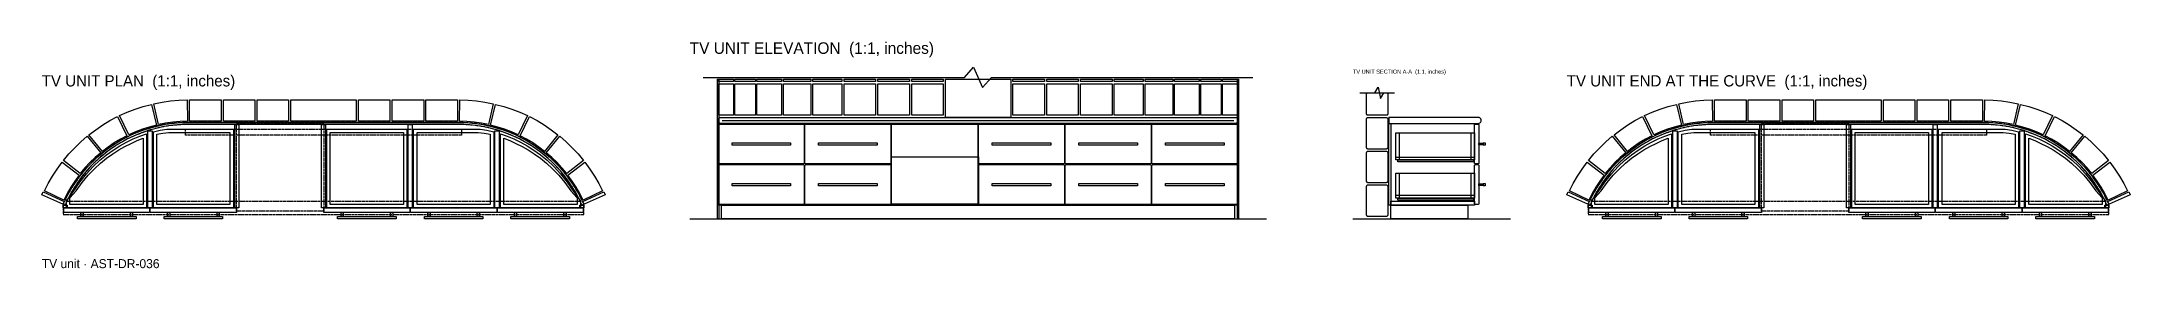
# Model space of a CAD drawing. Header units: inches. Extents: x 0 to 365, y -9 to 31.
import ezdxf

# ---------------------------------------------------------------- set-up
doc = ezdxf.new("R2010")
doc.units = ezdxf.units.IN
doc.header["$MEASUREMENT"] = 0
doc.linetypes.add('DASHED', pattern=[0.6, 0.5, -0.1])
for name, color, linetype in [('TV unit elevation', 7, 'Continuous'), ('TV unit end at the curve', 7, 'Continuous'), ('TV unit plan', 7, 'Continuous'), ('TV unit section A-A', 7, 'Continuous')]:
    doc.layers.add(name, color=color, linetype=linetype)

msp = doc.modelspace()

# ---------------------------------------------------------------- texts
at = {"layer": 'LABELS'}
for s, height, p in [('TV UNIT ELEVATION  (1:1, inches)', 2.0172, (113.33, 28.86)), ('TV UNIT SECTION A-A  (1:1, inches)', 0.7087, (229.33, 25.39)), ('TV UNIT PLAN  (1:1, inches)', 1.971, (0, 23.15)), ('TV UNIT END AT THE CURVE  (1:1, inches)', 1.971, (266.73, 23.15)), ('TV unit · AST-DR-036', 1.5748, (0, -8.66))]:
    msp.add_text(s, height=height, dxfattribs=at).set_placement(p)

# ---------------------------------------------------------------- linework, layer by layer
at = {"layer": 'TV unit elevation'}
for p, q in [((119.03, 17.2), (208.5, 17.2)), ((113.33, 0), (214.2, 0))]:
    msp.add_line(p, q, dxfattribs=at)
for points in [[(115.7, 24.72), (161.4, 24.72), (162.98, 26.5), (164.55, 22.95), (166.13, 24.72), (211.83, 24.72)], [(118.2, 24.41), (118.41, 24.41), (118.41, 0), (118.2, 0), (118.2, 24.41)], [(118.35, 24.41), (121.01, 24.41), (121.01, 24.02), (118.35, 24.02), (118.35, 24.41)], [(118.35, 23.62), (121.01, 23.62), (121.01, 18.11), (118.35, 18.11), (118.35, 23.62)], [(121.23, 24.41), (124.81, 24.41), (124.81, 24.02), (121.23, 24.02), (121.23, 24.41)], [(121.23, 23.62), (124.81, 23.62), (124.81, 18.11), (121.23, 18.11), (121.23, 23.62)], [(125.09, 24.41), (129.39, 24.41), (129.39, 24.02), (125.09, 24.02), (125.09, 24.41)], [(125.09, 23.62), (129.39, 23.62), (129.39, 18.11), (125.09, 18.11), (125.09, 23.62)], [(129.72, 24.41), (134.53, 24.41), (134.53, 24.02), (129.72, 24.02), (129.72, 24.41)], [(129.72, 23.62), (134.53, 23.62), (134.53, 18.11), (129.72, 18.11), (129.72, 23.62)], [(134.89, 24.41), (139.96, 24.41), (139.96, 24.02), (134.89, 24.02), (134.89, 24.41)], [(134.89, 23.62), (139.96, 23.62), (139.96, 18.11), (134.89, 18.11), (134.89, 23.62)], [(140.34, 24.41), (145.85, 24.41), (145.85, 24.02), (140.34, 24.02), (140.34, 24.41)], [(140.34, 23.62), (145.85, 23.62), (145.85, 18.11), (140.34, 18.11), (140.34, 23.62)], [(146.25, 24.41), (151.76, 24.41), (151.76, 24.02), (146.25, 24.02), (146.25, 24.41)], [(146.25, 23.62), (151.76, 23.62), (151.76, 18.11), (146.25, 18.11), (146.25, 23.62)], [(152.15, 24.41), (157.66, 24.41), (157.66, 24.02), (152.15, 24.02), (152.15, 24.41)], [(152.15, 23.62), (157.66, 23.62), (157.66, 18.11), (152.15, 18.11), (152.15, 23.62)], [(158.06, 24.41), (169.47, 24.41), (169.47, 17.72), (158.06, 17.72), (158.06, 24.41)], [(169.87, 24.41), (175.38, 24.41), (175.38, 24.02), (169.87, 24.02), (169.87, 24.41)], [(169.87, 23.62), (175.38, 23.62), (175.38, 18.11), (169.87, 18.11), (169.87, 23.62)], [(175.77, 24.41), (181.29, 24.41), (181.29, 24.02), (175.77, 24.02), (175.77, 24.41)], [(175.77, 23.62), (181.29, 23.62), (181.29, 18.11), (175.77, 18.11), (175.77, 23.62)], [(181.68, 24.41), (187.19, 24.41), (187.19, 24.02), (181.68, 24.02), (181.68, 24.41)], [(181.68, 23.62), (187.19, 23.62), (187.19, 18.11), (181.68, 18.11), (181.68, 23.62)], [(187.57, 24.41), (192.64, 24.41), (192.64, 24.02), (187.57, 24.02), (187.57, 24.41)], [(187.57, 23.62), (192.64, 23.62), (192.64, 18.11), (187.57, 18.11), (187.57, 23.62)], [(193, 24.41), (197.81, 24.41), (197.81, 24.02), (193, 24.02), (193, 24.41)], [(193, 23.62), (197.81, 23.62), (197.81, 18.11), (193, 18.11), (193, 23.62)], [(198.14, 24.41), (202.44, 24.41), (202.44, 24.02), (198.14, 24.02), (198.14, 24.41)], [(198.14, 23.62), (202.44, 23.62), (202.44, 18.11), (198.14, 18.11), (198.14, 23.62)], [(202.73, 24.41), (206.3, 24.41), (206.3, 24.02), (202.73, 24.02), (202.73, 24.41)], [(202.73, 23.62), (206.3, 23.62), (206.3, 18.11), (202.73, 18.11), (202.73, 23.62)], [(206.52, 24.41), (209.18, 24.41), (209.18, 24.02), (206.52, 24.02), (206.52, 24.41)], [(206.52, 23.62), (209.18, 23.62), (209.18, 18.11), (206.52, 18.11), (206.52, 23.62)], [(209.12, 24.41), (209.33, 24.41), (209.33, 0), (209.12, 0), (209.12, 24.41)], [(118.24, 17.2), (118.24, 17.2)], [(118.24, 16.69), (209.29, 16.69), (209.29, 2.36), (118.24, 2.36), (118.24, 16.69)], [(118.36, 9.78), (118.36, 16.38)], [(118.55, 16.57), (133.16, 16.57)], [(118.75, 17.72), (208.78, 17.72)], [(208.78, 16.69), (118.75, 16.69)], [(133.36, 16.38), (133.36, 9.78)], [(133.47, 9.78), (133.47, 16.38)], [(133.67, 16.57), (148.33, 16.57)], [(148.53, 16.38), (148.53, 9.78)], [(148.65, 16.57), (163.71, 16.57), (163.71, 2.48), (148.65, 2.48), (148.65, 16.57)], [(163.82, 9.78), (163.82, 16.38)], [(164.02, 16.57), (178.69, 16.57)], [(178.88, 16.38), (178.88, 9.78)], [(179, 9.78), (179, 16.38)], [(179.2, 16.57), (193.86, 16.57)], [(194.06, 16.38), (194.06, 9.78)], [(194.18, 9.78), (194.18, 16.38)], [(194.37, 16.57), (208.98, 16.57)], [(209.17, 16.38), (209.17, 9.78)], [(209.29, 17.2), (209.29, 17.2)], [(120.74, 13.28), (130.97, 13.28), (130.97, 12.88), (120.74, 12.88), (120.74, 13.28)], [(135.88, 13.28), (146.12, 13.28), (146.12, 12.88), (135.88, 12.88), (135.88, 13.28)], [(166.24, 13.28), (176.47, 13.28), (176.47, 12.88), (166.24, 12.88), (166.24, 13.28)], [(181.41, 13.28), (191.65, 13.28), (191.65, 12.88), (181.41, 12.88), (181.41, 13.28)], [(196.56, 13.28), (206.79, 13.28), (206.79, 12.88), (196.56, 12.88), (196.56, 13.28)], [(118.36, 2.68), (118.36, 9.27)], [(133.16, 9.59), (118.55, 9.59)], [(118.55, 9.47), (133.16, 9.47)], [(133.36, 9.27), (133.36, 2.68)], [(133.47, 2.68), (133.47, 9.27)], [(148.33, 9.59), (133.67, 9.59)], [(133.67, 9.47), (148.33, 9.47)], [(148.53, 9.27), (148.53, 2.68)], [(148.54, 10.83), (163.82, 10.83), (163.82, 2.56), (148.54, 2.56), (148.54, 10.83)], [(163.82, 2.68), (163.82, 9.27)], [(178.69, 9.59), (164.02, 9.59)], [(164.02, 9.47), (178.69, 9.47)], [(178.88, 9.27), (178.88, 2.68)], [(179, 2.68), (179, 9.27)], [(193.86, 9.59), (179.2, 9.59)], [(179.2, 9.47), (193.86, 9.47)], [(194.06, 9.27), (194.06, 2.68)], [(194.18, 2.68), (194.18, 9.27)], [(208.98, 9.59), (194.37, 9.59)], [(194.37, 9.47), (208.98, 9.47)], [(209.17, 9.27), (209.17, 2.68)], [(120.74, 6.17), (130.97, 6.17), (130.97, 5.78), (120.74, 5.78), (120.74, 6.17)], [(135.88, 6.17), (146.12, 6.17), (146.12, 5.78), (135.88, 5.78), (135.88, 6.17)], [(166.24, 6.17), (176.47, 6.17), (176.47, 5.78), (166.24, 5.78), (166.24, 6.17)], [(181.41, 6.17), (191.65, 6.17), (191.65, 5.78), (181.41, 5.78), (181.41, 6.17)], [(196.56, 6.17), (206.79, 6.17), (206.79, 5.78), (196.56, 5.78), (196.56, 6.17)], [(133.16, 2.48), (118.55, 2.48)], [(118.9, 2.36), (208.63, 2.36), (208.63, 0), (118.9, 0), (118.9, 2.36)], [(148.33, 2.48), (133.67, 2.48)], [(178.69, 2.48), (164.02, 2.48)], [(193.86, 2.48), (179.2, 2.48)], [(208.98, 2.48), (194.37, 2.48)]]:
    msp.add_lwpolyline(points, dxfattribs=at)
for points in [[(118.24, 17.2), (118.24, 17.29), (118.26, 17.38), (118.31, 17.46), (118.35, 17.54), (118.42, 17.6), (118.5, 17.65), (118.57, 17.69), (118.66, 17.72), (118.75, 17.72)], [(118.75, 16.69), (118.66, 16.69), (118.57, 16.72), (118.5, 16.76), (118.42, 16.81), (118.35, 16.87), (118.31, 16.95), (118.26, 17.03), (118.24, 17.11), (118.24, 17.2)], [(118.36, 16.38), (118.36, 16.41), (118.37, 16.45), (118.38, 16.48), (118.4, 16.51), (118.43, 16.53), (118.46, 16.55), (118.49, 16.57), (118.52, 16.57), (118.55, 16.57)], [(133.16, 16.57), (133.19, 16.57), (133.23, 16.57), (133.26, 16.55), (133.29, 16.53), (133.31, 16.51), (133.33, 16.48), (133.35, 16.45), (133.36, 16.41), (133.36, 16.38)], [(133.47, 16.38), (133.47, 16.41), (133.48, 16.45), (133.5, 16.48), (133.52, 16.51), (133.54, 16.53), (133.57, 16.55), (133.6, 16.57), (133.64, 16.57), (133.67, 16.57)], [(148.33, 16.57), (148.37, 16.57), (148.4, 16.57), (148.43, 16.55), (148.46, 16.53), (148.49, 16.51), (148.51, 16.48), (148.52, 16.45), (148.53, 16.41), (148.53, 16.38)], [(163.82, 16.38), (163.82, 16.41), (163.83, 16.45), (163.85, 16.48), (163.87, 16.51), (163.89, 16.53), (163.92, 16.55), (163.95, 16.57), (163.99, 16.57), (164.02, 16.57)], [(178.69, 16.57), (178.72, 16.57), (178.75, 16.57), (178.78, 16.55), (178.81, 16.53), (178.84, 16.51), (178.86, 16.48), (178.87, 16.45), (178.88, 16.41), (178.88, 16.38)], [(179, 16.38), (179, 16.41), (179.01, 16.45), (179.03, 16.48), (179.04, 16.51), (179.07, 16.53), (179.1, 16.55), (179.13, 16.57), (179.16, 16.57), (179.2, 16.57)], [(193.86, 16.57), (193.9, 16.57), (193.93, 16.57), (193.96, 16.55), (193.99, 16.53), (194.01, 16.51), (194.03, 16.48), (194.05, 16.45), (194.06, 16.41), (194.06, 16.38)], [(194.18, 16.38), (194.18, 16.41), (194.18, 16.45), (194.2, 16.48), (194.22, 16.51), (194.24, 16.53), (194.27, 16.55), (194.3, 16.57), (194.34, 16.57), (194.37, 16.57)], [(208.78, 17.72), (208.87, 17.72), (208.96, 17.69), (209.04, 17.65), (209.11, 17.6), (209.18, 17.54), (209.22, 17.46), (209.27, 17.38), (209.29, 17.29), (209.29, 17.2)], [(209.29, 17.2), (209.29, 17.11), (209.27, 17.03), (209.22, 16.95), (209.18, 16.87), (209.11, 16.81), (209.04, 16.76), (208.96, 16.72), (208.87, 16.69), (208.78, 16.69)], [(208.98, 16.57), (209.01, 16.57), (209.05, 16.57), (209.08, 16.55), (209.11, 16.53), (209.13, 16.51), (209.15, 16.48), (209.17, 16.45), (209.17, 16.41), (209.17, 16.38)], [(118.55, 9.59), (118.52, 9.59), (118.49, 9.6), (118.46, 9.61), (118.43, 9.63), (118.4, 9.66), (118.38, 9.69), (118.37, 9.71), (118.36, 9.75), (118.36, 9.78)], [(118.36, 9.27), (118.36, 9.31), (118.37, 9.34), (118.38, 9.37), (118.4, 9.4), (118.43, 9.42), (118.46, 9.44), (118.49, 9.46), (118.52, 9.47), (118.55, 9.47)], [(133.36, 9.78), (133.36, 9.75), (133.35, 9.71), (133.33, 9.69), (133.31, 9.66), (133.29, 9.63), (133.26, 9.61), (133.23, 9.6), (133.19, 9.59), (133.16, 9.59)], [(133.16, 9.47), (133.19, 9.47), (133.23, 9.46), (133.26, 9.44), (133.29, 9.42), (133.31, 9.4), (133.33, 9.37), (133.35, 9.34), (133.36, 9.31), (133.36, 9.27)], [(133.67, 9.59), (133.64, 9.59), (133.6, 9.6), (133.57, 9.61), (133.54, 9.63), (133.52, 9.66), (133.5, 9.69), (133.48, 9.71), (133.47, 9.75), (133.47, 9.78)], [(133.47, 9.27), (133.47, 9.31), (133.48, 9.34), (133.5, 9.37), (133.52, 9.4), (133.54, 9.42), (133.57, 9.44), (133.6, 9.46), (133.64, 9.47), (133.67, 9.47)], [(148.53, 9.78), (148.53, 9.75), (148.52, 9.71), (148.51, 9.69), (148.49, 9.66), (148.46, 9.63), (148.43, 9.61), (148.4, 9.6), (148.37, 9.59), (148.33, 9.59)], [(148.33, 9.47), (148.37, 9.47), (148.4, 9.46), (148.43, 9.44), (148.46, 9.42), (148.49, 9.4), (148.51, 9.37), (148.52, 9.34), (148.53, 9.31), (148.53, 9.27)], [(164.02, 9.59), (163.99, 9.59), (163.95, 9.6), (163.92, 9.61), (163.89, 9.63), (163.87, 9.66), (163.85, 9.69), (163.83, 9.71), (163.82, 9.75), (163.82, 9.78)], [(163.82, 9.27), (163.82, 9.31), (163.83, 9.34), (163.85, 9.37), (163.87, 9.4), (163.89, 9.42), (163.92, 9.44), (163.95, 9.46), (163.99, 9.47), (164.02, 9.47)], [(178.88, 9.78), (178.88, 9.75), (178.87, 9.71), (178.86, 9.69), (178.84, 9.66), (178.81, 9.63), (178.78, 9.61), (178.75, 9.6), (178.72, 9.59), (178.69, 9.59)], [(178.69, 9.47), (178.72, 9.47), (178.75, 9.46), (178.78, 9.44), (178.81, 9.42), (178.84, 9.4), (178.86, 9.37), (178.87, 9.34), (178.88, 9.31), (178.88, 9.27)], [(179.2, 9.59), (179.16, 9.59), (179.13, 9.6), (179.1, 9.61), (179.07, 9.63), (179.04, 9.66), (179.03, 9.69), (179.01, 9.71), (179, 9.75), (179, 9.78)], [(179, 9.27), (179, 9.31), (179.01, 9.34), (179.03, 9.37), (179.04, 9.4), (179.07, 9.42), (179.1, 9.44), (179.13, 9.46), (179.16, 9.47), (179.2, 9.47)], [(194.06, 9.78), (194.06, 9.75), (194.05, 9.71), (194.03, 9.69), (194.01, 9.66), (193.99, 9.63), (193.96, 9.61), (193.93, 9.6), (193.9, 9.59), (193.86, 9.59)], [(193.86, 9.47), (193.9, 9.47), (193.93, 9.46), (193.96, 9.44), (193.99, 9.42), (194.01, 9.4), (194.03, 9.37), (194.05, 9.34), (194.06, 9.31), (194.06, 9.27)], [(194.37, 9.59), (194.34, 9.59), (194.3, 9.6), (194.27, 9.61), (194.24, 9.63), (194.22, 9.66), (194.2, 9.69), (194.18, 9.71), (194.18, 9.75), (194.18, 9.78)], [(194.18, 9.27), (194.18, 9.31), (194.18, 9.34), (194.2, 9.37), (194.22, 9.4), (194.24, 9.42), (194.27, 9.44), (194.3, 9.46), (194.34, 9.47), (194.37, 9.47)], [(209.17, 9.78), (209.17, 9.75), (209.17, 9.71), (209.15, 9.69), (209.13, 9.66), (209.11, 9.63), (209.08, 9.61), (209.05, 9.6), (209.01, 9.59), (208.98, 9.59)], [(208.98, 9.47), (209.01, 9.47), (209.05, 9.46), (209.08, 9.44), (209.11, 9.42), (209.13, 9.4), (209.15, 9.37), (209.17, 9.34), (209.17, 9.31), (209.17, 9.27)], [(118.55, 2.48), (118.52, 2.48), (118.49, 2.49), (118.46, 2.51), (118.43, 2.52), (118.4, 2.55), (118.38, 2.58), (118.37, 2.61), (118.36, 2.64), (118.36, 2.68)], [(133.36, 2.68), (133.36, 2.64), (133.35, 2.61), (133.33, 2.58), (133.31, 2.55), (133.29, 2.52), (133.26, 2.51), (133.23, 2.49), (133.19, 2.48), (133.16, 2.48)], [(133.67, 2.48), (133.64, 2.48), (133.6, 2.49), (133.57, 2.51), (133.54, 2.52), (133.52, 2.55), (133.5, 2.58), (133.48, 2.61), (133.47, 2.64), (133.47, 2.68)], [(148.53, 2.68), (148.53, 2.64), (148.52, 2.61), (148.51, 2.58), (148.49, 2.55), (148.46, 2.52), (148.43, 2.51), (148.4, 2.49), (148.37, 2.48), (148.33, 2.48)], [(164.02, 2.48), (163.99, 2.48), (163.95, 2.49), (163.92, 2.51), (163.89, 2.52), (163.87, 2.55), (163.85, 2.58), (163.83, 2.61), (163.82, 2.64), (163.82, 2.68)], [(178.88, 2.68), (178.88, 2.64), (178.87, 2.61), (178.86, 2.58), (178.84, 2.55), (178.81, 2.52), (178.78, 2.51), (178.75, 2.49), (178.72, 2.48), (178.69, 2.48)], [(179.2, 2.48), (179.16, 2.48), (179.13, 2.49), (179.1, 2.51), (179.07, 2.52), (179.04, 2.55), (179.03, 2.58), (179.01, 2.61), (179, 2.64), (179, 2.68)], [(194.06, 2.68), (194.06, 2.64), (194.05, 2.61), (194.03, 2.58), (194.01, 2.55), (193.99, 2.52), (193.96, 2.51), (193.93, 2.49), (193.9, 2.48), (193.86, 2.48)], [(194.37, 2.48), (194.34, 2.48), (194.3, 2.49), (194.27, 2.51), (194.24, 2.52), (194.22, 2.55), (194.2, 2.58), (194.18, 2.61), (194.18, 2.64), (194.18, 2.68)], [(209.17, 2.68), (209.17, 2.64), (209.17, 2.61), (209.15, 2.58), (209.13, 2.55), (209.11, 2.52), (209.08, 2.51), (209.05, 2.49), (209.01, 2.48), (208.98, 2.48)]]:
    msp.add_open_spline(points, degree=3, knots=[0, 0, 0, 0, 1, 1, 1, 2, 2, 2, 3, 3, 3, 3], dxfattribs=at)
at = {"layer": 'TV unit end at the curve'}
for points in [[(280.34, 18.05), (281.69, 18.65), (283.07, 19.18), (284.47, 19.64), (285.9, 20.02), (286.77, 16.39), (285.54, 16.05), (284.32, 15.66), (283.13, 15.2), (281.96, 14.68), (280.34, 18.05)], [(286.31, 20.12), (287.76, 20.4), (289.22, 20.61), (290.69, 20.74), (292.17, 20.79), (292.2, 17.05), (290.92, 17), (289.65, 16.89), (288.38, 16.71), (287.13, 16.47), (286.31, 20.12)], [(292.58, 20.79), (293.96, 20.79), (295.33, 20.79), (296.71, 20.79), (298.09, 20.79), (298.09, 17.05), (296.71, 17.05), (295.33, 17.05), (293.96, 17.05), (292.58, 17.05), (292.58, 20.79)], [(298.48, 20.79), (299.86, 20.79), (301.24, 20.79), (302.62, 20.79), (304, 20.79), (304, 17.05), (302.62, 17.05), (301.24, 17.05), (299.86, 17.05), (298.48, 17.05), (298.48, 20.79)], [(304.39, 20.79), (305.77, 20.79), (307.15, 20.79), (308.52, 20.79), (309.9, 20.79), (309.9, 17.05), (308.52, 17.05), (307.15, 17.05), (305.77, 17.05), (304.39, 17.05), (304.39, 20.79)], [(310.3, 20.79), (316, 20.79), (321.71, 20.79), (321.71, 17.05), (316, 17.05), (310.3, 17.05), (310.3, 20.79)], [(322.11, 20.79), (323.48, 20.79), (324.86, 20.79), (326.24, 20.79), (327.62, 20.79), (327.62, 17.05), (326.24, 17.05), (324.86, 17.05), (323.48, 17.05), (322.11, 17.05), (322.11, 20.79)], [(328.01, 20.79), (329.39, 20.79), (330.77, 20.79), (332.15, 20.79), (333.52, 20.79), (333.52, 17.05), (332.15, 17.05), (330.77, 17.05), (329.39, 17.05), (328.01, 17.05), (328.01, 20.79)], [(333.92, 20.79), (335.3, 20.79), (336.67, 20.79), (338.05, 20.79), (339.43, 20.79), (339.43, 17.05), (338.05, 17.05), (336.67, 17.05), (335.3, 17.05), (333.92, 17.05), (333.92, 20.79)], [(339.84, 20.79), (341.31, 20.74), (342.78, 20.61), (344.25, 20.4), (345.7, 20.12), (344.88, 16.47), (343.63, 16.71), (342.36, 16.89), (341.09, 17), (339.81, 17.05), (339.84, 20.79)], [(346.11, 20.02), (347.53, 19.64), (348.94, 19.18), (350.32, 18.65), (351.67, 18.05), (350.05, 14.68), (348.88, 15.2), (347.69, 15.66), (346.47, 16.05), (345.24, 16.39), (346.11, 20.02)], [(270.48, 2.54), (270.91, 3.47), (271.38, 4.39), (271.9, 5.28), (272.45, 6.15), (273.03, 6.99), (273.66, 7.81), (274.32, 8.61), (275.01, 9.37), (275.73, 10.1), (276.49, 10.8), (277.27, 11.47), (278.08, 12.1), (278.92, 12.7), (279.78, 13.26), (280.67, 13.79), (281.58, 14.27), (282.51, 14.72), (283.45, 15.12), (284.42, 15.49), (285.39, 15.81), (286.39, 16.09), (287.39, 16.32), (288.4, 16.52), (289.42, 16.67), (290.44, 16.77), (291.47, 16.83), (292.51, 16.85), (293.63, 16.85), (294.75, 16.85), (295.87, 16.85), (296.98, 16.85), (298.1, 16.85), (299.22, 16.85), (300.34, 16.85), (301.46, 16.85), (302.58, 16.85), (303.7, 16.85), (304.82, 16.85), (305.93, 16.85), (307.05, 16.85), (308.17, 16.85), (309.29, 16.85), (310.41, 16.85), (311.53, 16.85), (312.65, 16.85), (313.77, 16.85), (314.88, 16.85), (316, 16.85), (317.12, 16.85), (318.24, 16.85), (319.36, 16.85), (320.48, 16.85), (321.6, 16.85), (322.72, 16.85), (323.84, 16.85), (324.95, 16.85), (326.07, 16.85), (327.19, 16.85), (328.31, 16.85), (329.43, 16.85), (330.55, 16.85), (331.67, 16.85), (332.79, 16.85), (333.9, 16.85), (335.02, 16.85), (336.14, 16.85), (337.26, 16.85), (338.38, 16.85), (339.5, 16.85), (340.54, 16.83), (341.57, 16.77), (342.59, 16.67), (343.61, 16.52), (344.62, 16.32), (345.62, 16.09), (346.61, 15.81), (347.59, 15.49), (348.55, 15.12), (349.5, 14.72), (350.43, 14.27), (351.34, 13.79), (352.22, 13.26), (353.09, 12.7), (353.93, 12.1), (354.74, 11.47), (355.52, 10.8), (356.28, 10.1), (357, 9.37), (357.69, 8.61), (358.35, 7.81), (358.97, 6.99), (359.56, 6.15), (360.11, 5.28), (360.62, 4.39), (361.1, 3.47), (361.53, 2.54), (361.21, 2.39), (360.78, 3.31), (360.31, 4.22), (359.81, 5.1), (359.26, 5.95), (358.69, 6.79), (358.07, 7.59), (357.42, 8.37), (356.74, 9.13), (356.03, 9.85), (355.29, 10.54), (354.51, 11.2), (353.71, 11.82), (352.89, 12.41), (352.04, 12.96), (351.16, 13.48), (350.27, 13.96), (349.36, 14.39), (348.42, 14.79), (347.47, 15.15), (346.51, 15.47), (345.53, 15.74), (344.55, 15.98), (343.55, 16.17), (342.55, 16.31), (341.54, 16.42), (340.52, 16.48), (339.5, 16.5), (338.38, 16.5), (337.26, 16.5), (336.14, 16.5), (335.02, 16.5), (333.9, 16.5), (332.79, 16.5), (331.67, 16.5), (330.55, 16.5), (329.43, 16.5), (328.31, 16.5), (327.19, 16.5), (326.07, 16.5), (324.95, 16.5), (323.84, 16.5), (322.72, 16.5), (321.6, 16.5), (320.48, 16.5), (319.36, 16.5), (318.24, 16.5), (317.12, 16.5), (316, 16.5), (314.88, 16.5), (313.77, 16.5), (312.65, 16.5), (311.53, 16.5), (310.41, 16.5), (309.29, 16.5), (308.17, 16.5), (307.05, 16.5), (305.93, 16.5), (304.82, 16.5), (303.7, 16.5), (302.58, 16.5), (301.46, 16.5), (300.34, 16.5), (299.22, 16.5), (298.1, 16.5), (296.98, 16.5), (295.87, 16.5), (294.75, 16.5), (293.63, 16.5), (292.51, 16.5), (291.48, 16.48), (290.47, 16.42), (289.46, 16.31), (288.46, 16.17), (287.46, 15.98), (286.47, 15.74), (285.5, 15.47), (284.53, 15.15), (283.59, 14.79), (282.65, 14.39), (281.74, 13.96), (280.84, 13.48), (279.97, 12.96), (279.12, 12.41), (278.29, 11.82), (277.49, 11.2), (276.72, 10.54), (275.98, 9.85), (275.26, 9.13), (274.58, 8.37), (273.94, 7.59), (273.32, 6.79), (272.74, 5.95), (272.2, 5.1), (271.7, 4.22), (271.23, 3.31), (270.8, 2.39), (270.48, 2.54)], [(271.07, 1.89), (271.07, 3.07), (272.23, 4.68), (273.4, 6.42), (274.57, 7.88), (275.73, 9.13), (276.9, 10.22), (278.07, 11.18), (279.23, 12.01), (280.4, 12.75), (281.56, 13.39), (282.73, 13.96), (283.9, 14.44), (285.06, 14.86), (285.06, 1.89), (271.07, 1.89)], [(274.99, 14.69), (276.17, 15.58), (277.39, 16.41), (278.66, 17.17), (279.96, 17.87), (281.63, 14.52), (280.5, 13.92), (279.41, 13.26), (278.35, 12.54), (277.33, 11.77), (274.99, 14.69)], [(285.3, 15.41), (286.01, 15.41), (286.01, 1.89), (285.3, 1.89), (285.3, 15.41)], [(286.24, 1.89), (286.24, 15.21), (287.41, 15.49), (288.58, 15.67), (289.74, 15.67), (290.91, 15.67), (292.07, 15.67), (293.24, 15.67), (294.41, 15.67), (295.57, 15.67), (296.74, 15.67), (297.91, 15.67), (299.07, 15.67), (300.24, 15.67), (300.24, 1.89), (286.24, 1.89)], [(286.83, 2.48), (286.83, 14.77), (287.9, 15), (288.97, 15.08), (290.04, 15.08), (291.11, 15.08), (292.17, 15.08), (293.24, 15.08), (294.31, 15.08), (295.38, 15.08), (296.44, 15.08), (297.51, 15.08), (298.58, 15.08), (299.65, 15.08), (299.65, 2.48), (286.83, 2.48)], [(300.47, 16.5), (301.18, 16.5), (301.18, 1.89), (300.47, 1.89), (300.47, 16.5)], [(315.65, 16.5), (316.36, 16.5), (316.36, 1.89), (315.65, 1.89), (315.65, 16.5)], [(316.59, 1.89), (316.59, 15.67), (317.76, 15.67), (318.93, 15.67), (320.09, 15.67), (321.26, 15.67), (322.43, 15.67), (323.59, 15.67), (324.76, 15.67), (325.92, 15.67), (327.09, 15.67), (328.26, 15.67), (329.42, 15.67), (330.59, 15.67), (330.59, 1.89), (316.59, 1.89)], [(317.18, 2.48), (317.18, 15.08), (318.25, 15.08), (319.32, 15.08), (320.39, 15.08), (321.46, 15.08), (322.52, 15.08), (323.59, 15.08), (324.66, 15.08), (325.73, 15.08), (326.79, 15.08), (327.86, 15.08), (328.93, 15.08), (330, 15.08), (330, 2.48), (317.18, 2.48)], [(330.83, 16.5), (331.53, 16.5), (331.53, 1.89), (330.83, 1.89), (330.83, 16.5)], [(331.77, 1.89), (331.77, 15.67), (332.94, 15.67), (334.1, 15.67), (335.27, 15.67), (336.43, 15.67), (337.6, 15.67), (338.77, 15.67), (339.93, 15.67), (341.1, 15.67), (342.27, 15.67), (343.43, 15.67), (344.6, 15.49), (345.76, 15.21), (345.76, 1.89), (331.77, 1.89)], [(332.36, 2.48), (332.36, 15.08), (333.43, 15.08), (334.5, 15.08), (335.56, 15.08), (336.63, 15.08), (337.7, 15.08), (338.77, 15.08), (339.83, 15.08), (340.9, 15.08), (341.97, 15.08), (343.04, 15.08), (344.11, 15), (345.17, 14.77), (345.17, 2.48), (332.36, 2.48)], [(346, 15.41), (346.71, 15.41), (346.71, 1.89), (346, 1.89), (346, 15.41)], [(346.95, 1.89), (346.95, 14.86), (348.11, 14.44), (349.28, 13.96), (350.44, 13.39), (351.61, 12.75), (352.78, 12.01), (353.94, 11.18), (355.11, 10.22), (356.27, 9.13), (357.44, 7.88), (358.61, 6.42), (359.77, 4.68), (360.94, 3.07), (360.94, 1.89), (346.95, 1.89)], [(352.04, 17.87), (353.35, 17.17), (354.61, 16.41), (355.84, 15.58), (357.02, 14.69), (354.68, 11.77), (353.66, 12.54), (352.6, 13.26), (351.51, 13.92), (350.38, 14.52), (352.04, 17.87)], [(270.54, 10.21), (271.48, 11.35), (272.49, 12.43), (273.55, 13.46), (274.66, 14.43), (277.04, 11.54), (276.08, 10.7), (275.16, 9.81), (274.29, 8.88), (273.47, 7.89), (270.54, 10.21)], [(271.66, 2.48), (271.66, 3.66), (272.73, 4.87), (273.79, 6.35), (274.86, 7.63), (275.93, 8.74), (277, 9.72), (278.07, 10.59), (279.13, 11.36), (280.2, 12.04), (281.27, 12.65), (282.34, 13.18), (283.4, 13.66), (284.47, 14.07), (284.47, 2.48), (271.66, 2.48)], [(347.54, 2.48), (347.54, 14.07), (348.6, 13.66), (349.67, 13.18), (350.74, 12.65), (351.81, 12.04), (352.87, 11.36), (353.94, 10.59), (355.01, 9.72), (356.08, 8.74), (357.15, 7.63), (358.21, 6.35), (359.28, 4.87), (360.35, 3.66), (360.35, 2.48), (347.54, 2.48)], [(357.34, 14.43), (358.46, 13.46), (359.52, 12.43), (360.52, 11.35), (361.47, 10.21), (358.54, 7.89), (357.72, 8.88), (356.85, 9.81), (355.93, 10.7), (354.96, 11.54), (357.34, 14.43)], [(267.2, 4.85), (267.87, 6.17), (268.61, 7.45), (269.41, 8.69), (270.28, 9.88), (273.25, 7.61), (272.49, 6.57), (271.8, 5.5), (271.16, 4.39), (270.58, 3.25), (267.2, 4.85)], [(361.73, 9.88), (362.6, 8.69), (363.4, 7.45), (364.14, 6.17), (364.8, 4.85), (361.42, 3.25), (360.85, 4.39), (360.21, 5.5), (359.51, 6.57), (358.76, 7.61), (361.73, 9.88)], [(266.73, 4.18), (266.85, 4.45), (266.97, 4.72), (270.65, 3.02), (270.54, 2.79), (270.44, 2.55), (266.73, 4.18)], [(365.04, 4.72), (365.16, 4.45), (365.28, 4.18), (361.57, 2.55), (361.46, 2.79), (361.36, 3.02), (365.04, 4.72)], [(270.48, 2.39), (271.19, 2.39), (271.19, 1.89), (270.48, 1.89), (270.48, 2.39)], [(270.6, 1.89), (285.59, 1.89), (285.59, 1.1), (270.6, 1.1), (270.6, 1.89)], [(272.98, 0.39), (283.21, 0.39), (283.21, 0), (272.98, 0), (272.98, 0.39)], [(273.57, 1.1), (273.96, 1.1), (273.96, 0.39), (273.57, 0.39), (273.57, 1.1)], [(282.23, 1.1), (282.62, 1.1), (282.62, 0.39), (282.23, 0.39), (282.23, 1.1)], [(285.71, 1.89), (300.77, 1.89), (300.77, 1.1), (285.71, 1.1), (285.71, 1.89)], [(288.12, 0.39), (298.36, 0.39), (298.36, 0), (288.12, 0), (288.12, 0.39)], [(288.71, 1.1), (289.11, 1.1), (289.11, 0.39), (288.71, 0.39), (288.71, 1.1)], [(297.37, 1.1), (297.77, 1.1), (297.77, 0.39), (297.37, 0.39), (297.37, 1.1)], [(316.06, 1.89), (331.12, 1.89), (331.12, 1.1), (316.06, 1.1), (316.06, 1.89)], [(318.47, 0.39), (328.71, 0.39), (328.71, 0), (318.47, 0), (318.47, 0.39)], [(319.06, 1.1), (319.46, 1.1), (319.46, 0.39), (319.06, 0.39), (319.06, 1.1)], [(327.73, 1.1), (328.12, 1.1), (328.12, 0.39), (327.73, 0.39), (327.73, 1.1)], [(331.24, 1.89), (346.3, 1.89), (346.3, 1.1), (331.24, 1.1), (331.24, 1.89)], [(333.65, 0.39), (343.88, 0.39), (343.88, 0), (333.65, 0), (333.65, 0.39)], [(334.24, 1.1), (334.63, 1.1), (334.63, 0.39), (334.24, 0.39), (334.24, 1.1)], [(342.9, 1.1), (343.29, 1.1), (343.29, 0.39), (342.9, 0.39), (342.9, 1.1)], [(346.41, 1.89), (361.41, 1.89), (361.41, 1.1), (346.41, 1.1), (346.41, 1.89)], [(348.79, 0.39), (359.03, 0.39), (359.03, 0), (348.79, 0), (348.79, 0.39)], [(349.39, 1.1), (349.78, 1.1), (349.78, 0.39), (349.39, 0.39), (349.39, 1.1)], [(358.05, 1.1), (358.44, 1.1), (358.44, 0.39), (358.05, 0.39), (358.05, 1.1)], [(360.82, 2.39), (361.53, 2.39), (361.53, 1.89), (360.82, 1.89), (360.82, 2.39)]]:
    msp.add_lwpolyline(points, dxfattribs=at)
at = {"layer": 'TV unit end at the curve', "linetype": 'DASHED'}
for points in [[(361.53, 0.71), (361.53, 2.54), (361.19, 3.29), (360.82, 4.02), (360.42, 4.75), (360, 5.45), (359.56, 6.15), (359.09, 6.83), (358.6, 7.49), (358.09, 8.13), (357.56, 8.76), (357, 9.37), (356.42, 9.96), (355.83, 10.53), (355.21, 11.07), (354.58, 11.6), (353.93, 12.1), (353.26, 12.59), (352.57, 13.04), (351.87, 13.48), (351.16, 13.89), (350.43, 14.27), (349.69, 14.63), (348.94, 14.96), (348.17, 15.27), (347.4, 15.55), (346.61, 15.81), (345.82, 16.03), (345.02, 16.23), (344.22, 16.41), (343.41, 16.55), (342.59, 16.67), (341.77, 16.75), (340.95, 16.81), (340.13, 16.85), (339.27, 16.85), (338.38, 16.85), (337.48, 16.85), (336.59, 16.85), (335.69, 16.85), (334.8, 16.85), (333.9, 16.85), (333.01, 16.85), (332.11, 16.85), (331.22, 16.85), (330.32, 16.85), (329.43, 16.85), (328.53, 16.85), (327.64, 16.85), (326.74, 16.85), (325.85, 16.85), (324.95, 16.85), (324.06, 16.85), (323.16, 16.85), (322.27, 16.85), (321.37, 16.85), (320.48, 16.85), (319.58, 16.85), (318.69, 16.85), (317.79, 16.85), (316.9, 16.85), (316, 16.85), (315.11, 16.85), (314.21, 16.85), (313.32, 16.85), (312.42, 16.85), (311.53, 16.85), (310.63, 16.85), (309.74, 16.85), (308.84, 16.85), (307.95, 16.85), (307.05, 16.85), (306.16, 16.85), (305.26, 16.85), (304.37, 16.85), (303.47, 16.85), (302.58, 16.85), (301.68, 16.85), (300.79, 16.85), (299.89, 16.85), (299, 16.85), (298.1, 16.85), (297.21, 16.85), (296.31, 16.85), (295.42, 16.85), (294.52, 16.85), (293.63, 16.85), (292.73, 16.85), (291.88, 16.85), (291.06, 16.81), (290.24, 16.75), (289.42, 16.67), (288.6, 16.55), (287.79, 16.41), (286.99, 16.23), (286.19, 16.03), (285.39, 15.81), (284.61, 15.55), (283.84, 15.27), (283.07, 14.96), (282.32, 14.63), (281.58, 14.27), (280.85, 13.89), (280.13, 13.48), (279.43, 13.04), (278.75, 12.59), (278.08, 12.1), (277.43, 11.6), (276.8, 11.07), (276.18, 10.53), (275.58, 9.96), (275.01, 9.37), (274.45, 8.76), (273.92, 8.13), (273.4, 7.49), (272.91, 6.83), (272.45, 6.15), (272, 5.45), (271.58, 4.75), (271.19, 4.02), (270.82, 3.29), (270.48, 2.54), (270.48, 0.71), (361.53, 0.71)], [(360.87, 3.07), (360.87, 3.13), (360.5, 3.86), (360.11, 4.57), (359.7, 5.27), (359.26, 5.95), (358.81, 6.62), (358.32, 7.27), (357.82, 7.91), (357.29, 8.53), (356.74, 9.13), (356.18, 9.71), (355.59, 10.27), (354.98, 10.81), (354.36, 11.32), (353.71, 11.82), (353.06, 12.29), (352.38, 12.74), (351.69, 13.17), (350.99, 13.58), (350.27, 13.96), (349.54, 14.31), (348.8, 14.64), (348.04, 14.94), (347.28, 15.22), (346.51, 15.47), (345.73, 15.69), (344.94, 15.89), (344.15, 16.06), (343.35, 16.2), (342.55, 16.31), (341.74, 16.4), (340.93, 16.46), (340.12, 16.49), (339.27, 16.5), (338.38, 16.5), (337.48, 16.5), (336.59, 16.5), (335.69, 16.5), (334.8, 16.5), (333.9, 16.5), (333.01, 16.5), (332.11, 16.5), (331.22, 16.5), (330.32, 16.5), (329.43, 16.5), (328.53, 16.5), (327.64, 16.5), (326.74, 16.5), (325.85, 16.5), (324.95, 16.5), (324.06, 16.5), (323.16, 16.5), (322.27, 16.5), (321.37, 16.5), (320.48, 16.5), (319.58, 16.5), (318.69, 16.5), (317.79, 16.5), (316.9, 16.5), (316, 16.5), (315.11, 16.5), (314.21, 16.5), (313.32, 16.5), (312.42, 16.5), (311.53, 16.5), (310.63, 16.5), (309.74, 16.5), (308.84, 16.5), (307.95, 16.5), (307.05, 16.5), (306.16, 16.5), (305.26, 16.5), (304.37, 16.5), (303.47, 16.5), (302.58, 16.5), (301.68, 16.5), (300.79, 16.5), (299.89, 16.5), (299, 16.5), (298.1, 16.5), (297.21, 16.5), (296.31, 16.5), (295.42, 16.5), (294.52, 16.5), (293.63, 16.5), (292.73, 16.5), (291.89, 16.49), (291.08, 16.46), (290.27, 16.4), (289.46, 16.31), (288.66, 16.2), (287.86, 16.06), (287.07, 15.89), (286.28, 15.69), (285.5, 15.47), (284.73, 15.22), (283.96, 14.94), (283.21, 14.64), (282.47, 14.31), (281.74, 13.96), (281.02, 13.58), (280.32, 13.17), (279.63, 12.74), (278.95, 12.29), (278.29, 11.82), (277.65, 11.32), (277.03, 10.81), (276.42, 10.27), (275.83, 9.71), (275.26, 9.13), (274.72, 8.53), (274.19, 7.91), (273.69, 7.27), (273.2, 6.62), (272.74, 5.95), (272.31, 5.27), (271.89, 4.57), (271.5, 3.86), (271.14, 3.13), (271.14, 3.07), (360.87, 3.07)], [(291.85, 15.67), (340.16, 15.67), (340.16, 14.65), (291.85, 14.65), (291.85, 15.67)], [(300.78, 16.61), (316.05, 16.61), (316.05, 1.34), (300.78, 1.34), (300.78, 16.61)]]:
    msp.add_lwpolyline(points, dxfattribs=at)
at = {"layer": 'TV unit plan'}
for points in [[(13.61, 18.05), (14.96, 18.65), (16.34, 19.18), (17.75, 19.64), (19.17, 20.02), (20.04, 16.39), (18.81, 16.05), (17.59, 15.66), (16.4, 15.2), (15.23, 14.68), (13.61, 18.05)], [(19.58, 20.12), (21.03, 20.4), (22.5, 20.61), (23.97, 20.74), (25.44, 20.79), (25.47, 17.05), (24.19, 17), (22.92, 16.89), (21.65, 16.71), (20.4, 16.47), (19.58, 20.12)], [(25.85, 20.79), (27.23, 20.79), (28.61, 20.79), (29.98, 20.79), (31.36, 20.79), (31.36, 17.05), (29.98, 17.05), (28.61, 17.05), (27.23, 17.05), (25.85, 17.05), (25.85, 20.79)], [(31.76, 20.79), (33.13, 20.79), (34.51, 20.79), (35.89, 20.79), (37.27, 20.79), (37.27, 17.05), (35.89, 17.05), (34.51, 17.05), (33.13, 17.05), (31.76, 17.05), (31.76, 20.79)], [(37.66, 20.79), (39.04, 20.79), (40.42, 20.79), (41.8, 20.79), (43.17, 20.79), (43.17, 17.05), (41.8, 17.05), (40.42, 17.05), (39.04, 17.05), (37.66, 17.05), (37.66, 20.79)], [(43.57, 20.79), (49.28, 20.79), (54.98, 20.79), (54.98, 17.05), (49.28, 17.05), (43.57, 17.05), (43.57, 20.79)], [(55.38, 20.79), (56.76, 20.79), (58.13, 20.79), (59.51, 20.79), (60.89, 20.79), (60.89, 17.05), (59.51, 17.05), (58.13, 17.05), (56.76, 17.05), (55.38, 17.05), (55.38, 20.79)], [(61.28, 20.79), (62.66, 20.79), (64.04, 20.79), (65.42, 20.79), (66.8, 20.79), (66.8, 17.05), (65.42, 17.05), (64.04, 17.05), (62.66, 17.05), (61.28, 17.05), (61.28, 20.79)], [(67.19, 20.79), (68.57, 20.79), (69.95, 20.79), (71.32, 20.79), (72.7, 20.79), (72.7, 17.05), (71.32, 17.05), (69.95, 17.05), (68.57, 17.05), (67.19, 17.05), (67.19, 20.79)], [(73.11, 20.79), (74.59, 20.74), (76.06, 20.61), (77.52, 20.4), (78.97, 20.12), (78.15, 16.47), (76.9, 16.71), (75.63, 16.89), (74.36, 17), (73.08, 17.05), (73.11, 20.79)], [(79.38, 20.02), (80.81, 19.64), (82.21, 19.18), (83.59, 18.65), (84.94, 18.05), (83.32, 14.68), (82.15, 15.2), (80.96, 15.66), (79.74, 16.05), (78.51, 16.39), (79.38, 20.02)], [(3.75, 2.54), (4.18, 3.47), (4.66, 4.39), (5.17, 5.28), (5.72, 6.15), (6.31, 6.99), (6.93, 7.81), (7.59, 8.61), (8.28, 9.37), (9, 10.1), (9.76, 10.8), (10.54, 11.47), (11.35, 12.1), (12.19, 12.7), (13.06, 13.26), (13.94, 13.79), (14.85, 14.27), (15.78, 14.72), (16.73, 15.12), (17.69, 15.49), (18.67, 15.81), (19.66, 16.09), (20.66, 16.32), (21.67, 16.52), (22.69, 16.67), (23.71, 16.77), (24.74, 16.83), (25.78, 16.85), (26.9, 16.85), (28.02, 16.85), (29.14, 16.85), (30.26, 16.85), (31.38, 16.85), (32.49, 16.85), (33.61, 16.85), (34.73, 16.85), (35.85, 16.85), (36.97, 16.85), (38.09, 16.85), (39.21, 16.85), (40.33, 16.85), (41.44, 16.85), (42.56, 16.85), (43.68, 16.85), (44.8, 16.85), (45.92, 16.85), (47.04, 16.85), (48.16, 16.85), (49.28, 16.85), (50.39, 16.85), (51.51, 16.85), (52.63, 16.85), (53.75, 16.85), (54.87, 16.85), (55.99, 16.85), (57.11, 16.85), (58.23, 16.85), (59.34, 16.85), (60.46, 16.85), (61.58, 16.85), (62.7, 16.85), (63.82, 16.85), (64.94, 16.85), (66.06, 16.85), (67.18, 16.85), (68.29, 16.85), (69.41, 16.85), (70.53, 16.85), (71.65, 16.85), (72.77, 16.85), (73.81, 16.83), (74.84, 16.77), (75.86, 16.67), (76.88, 16.52), (77.89, 16.32), (78.89, 16.09), (79.89, 15.81), (80.86, 15.49), (81.83, 15.12), (82.77, 14.72), (83.7, 14.27), (84.61, 13.79), (85.5, 13.26), (86.36, 12.7), (87.2, 12.1), (88.01, 11.47), (88.79, 10.8), (89.55, 10.1), (90.27, 9.37), (90.96, 8.61), (91.62, 7.81), (92.24, 6.99), (92.83, 6.15), (93.38, 5.28), (93.9, 4.39), (94.37, 3.47), (94.8, 2.54), (94.48, 2.39), (94.05, 3.31), (93.58, 4.22), (93.08, 5.1), (92.54, 5.95), (91.96, 6.79), (91.34, 7.59), (90.7, 8.37), (90.02, 9.13), (89.3, 9.85), (88.56, 10.54), (87.79, 11.2), (86.99, 11.82), (86.16, 12.41), (85.31, 12.96), (84.44, 13.48), (83.54, 13.96), (82.63, 14.39), (81.69, 14.79), (80.75, 15.15), (79.78, 15.47), (78.81, 15.74), (77.82, 15.98), (76.82, 16.17), (75.82, 16.31), (74.81, 16.42), (73.8, 16.48), (72.77, 16.5), (71.65, 16.5), (70.53, 16.5), (69.41, 16.5), (68.29, 16.5), (67.18, 16.5), (66.06, 16.5), (64.94, 16.5), (63.82, 16.5), (62.7, 16.5), (61.58, 16.5), (60.46, 16.5), (59.34, 16.5), (58.23, 16.5), (57.11, 16.5), (55.99, 16.5), (54.87, 16.5), (53.75, 16.5), (52.63, 16.5), (51.51, 16.5), (50.39, 16.5), (49.28, 16.5), (48.16, 16.5), (47.04, 16.5), (45.92, 16.5), (44.8, 16.5), (43.68, 16.5), (42.56, 16.5), (41.44, 16.5), (40.33, 16.5), (39.21, 16.5), (38.09, 16.5), (36.97, 16.5), (35.85, 16.5), (34.73, 16.5), (33.61, 16.5), (32.49, 16.5), (31.38, 16.5), (30.26, 16.5), (29.14, 16.5), (28.02, 16.5), (26.9, 16.5), (25.78, 16.5), (24.76, 16.48), (23.74, 16.42), (22.73, 16.31), (21.73, 16.17), (20.73, 15.98), (19.75, 15.74), (18.77, 15.47), (17.81, 15.15), (16.86, 14.79), (15.92, 14.39), (15.01, 13.96), (14.12, 13.48), (13.24, 12.96), (12.39, 12.41), (11.56, 11.82), (10.77, 11.2), (9.99, 10.54), (9.25, 9.85), (8.54, 9.13), (7.86, 8.37), (7.21, 7.59), (6.59, 6.79), (6.01, 5.95), (5.47, 5.1), (4.97, 4.22), (4.5, 3.31), (4.07, 2.39), (3.75, 2.54)], [(4.34, 1.89), (4.34, 3.07), (5.51, 4.68), (6.67, 6.42), (7.84, 7.88), (9.01, 9.13), (10.17, 10.22), (11.34, 11.18), (12.5, 12.01), (13.67, 12.75), (14.84, 13.39), (16, 13.96), (17.17, 14.44), (18.33, 14.86), (18.33, 1.89), (4.34, 1.89)], [(8.26, 14.69), (9.44, 15.58), (10.67, 16.41), (11.93, 17.17), (13.24, 17.87), (14.9, 14.52), (13.77, 13.92), (12.68, 13.26), (11.62, 12.54), (10.6, 11.77), (8.26, 14.69)], [(18.57, 15.41), (19.28, 15.41), (19.28, 1.89), (18.57, 1.89), (18.57, 15.41)], [(19.52, 1.89), (19.52, 15.21), (20.68, 15.49), (21.85, 15.67), (23.01, 15.67), (24.18, 15.67), (25.35, 15.67), (26.51, 15.67), (27.68, 15.67), (28.85, 15.67), (30.01, 15.67), (31.18, 15.67), (32.34, 15.67), (33.51, 15.67), (33.51, 1.89), (19.52, 1.89)], [(20.11, 2.48), (20.11, 14.77), (21.17, 15), (22.24, 15.08), (23.31, 15.08), (24.38, 15.08), (25.44, 15.08), (26.51, 15.08), (27.58, 15.08), (28.65, 15.08), (29.72, 15.08), (30.78, 15.08), (31.85, 15.08), (32.92, 15.08), (32.92, 2.48), (20.11, 2.48)], [(33.75, 16.5), (34.45, 16.5), (34.45, 1.89), (33.75, 1.89), (33.75, 16.5)], [(48.92, 16.5), (49.63, 16.5), (49.63, 1.89), (48.92, 1.89), (48.92, 16.5)], [(49.87, 1.89), (49.87, 15.67), (51.03, 15.67), (52.2, 15.67), (53.36, 15.67), (54.53, 15.67), (55.7, 15.67), (56.86, 15.67), (58.03, 15.67), (59.2, 15.67), (60.36, 15.67), (61.53, 15.67), (62.69, 15.67), (63.86, 15.67), (63.86, 1.89), (49.87, 1.89)], [(50.46, 2.48), (50.46, 15.08), (51.52, 15.08), (52.59, 15.08), (53.66, 15.08), (54.73, 15.08), (55.8, 15.08), (56.86, 15.08), (57.93, 15.08), (59, 15.08), (60.07, 15.08), (61.13, 15.08), (62.2, 15.08), (63.27, 15.08), (63.27, 2.48), (50.46, 2.48)], [(64.1, 16.5), (64.81, 16.5), (64.81, 1.89), (64.1, 1.89), (64.1, 16.5)], [(65.04, 1.89), (65.04, 15.67), (66.21, 15.67), (67.37, 15.67), (68.54, 15.67), (69.71, 15.67), (70.87, 15.67), (72.04, 15.67), (73.21, 15.67), (74.37, 15.67), (75.54, 15.67), (76.7, 15.67), (77.87, 15.49), (79.04, 15.21), (79.04, 1.89), (65.04, 1.89)], [(65.63, 2.48), (65.63, 15.08), (66.7, 15.08), (67.77, 15.08), (68.84, 15.08), (69.9, 15.08), (70.97, 15.08), (72.04, 15.08), (73.11, 15.08), (74.17, 15.08), (75.24, 15.08), (76.31, 15.08), (77.38, 15), (78.45, 14.77), (78.45, 2.48), (65.63, 2.48)], [(79.27, 15.41), (79.98, 15.41), (79.98, 1.89), (79.27, 1.89), (79.27, 15.41)], [(80.22, 1.89), (80.22, 14.86), (81.38, 14.44), (82.55, 13.96), (83.72, 13.39), (84.88, 12.75), (86.05, 12.01), (87.21, 11.18), (88.38, 10.22), (89.55, 9.13), (90.71, 7.88), (91.88, 6.42), (93.05, 4.68), (94.21, 3.07), (94.21, 1.89), (80.22, 1.89)], [(85.32, 17.87), (86.62, 17.17), (87.89, 16.41), (89.11, 15.58), (90.29, 14.69), (87.95, 11.77), (86.93, 12.54), (85.87, 13.26), (84.78, 13.92), (83.65, 14.52), (85.32, 17.87)], [(3.81, 10.21), (4.76, 11.35), (5.76, 12.43), (6.82, 13.46), (7.94, 14.43), (10.32, 11.54), (9.35, 10.7), (8.43, 9.81), (7.56, 8.88), (6.74, 7.89), (3.81, 10.21)], [(4.93, 2.48), (4.93, 3.66), (6, 4.87), (7.07, 6.35), (8.13, 7.63), (9.2, 8.74), (10.27, 9.72), (11.34, 10.59), (12.41, 11.36), (13.47, 12.04), (14.54, 12.65), (15.61, 13.18), (16.68, 13.66), (17.74, 14.07), (17.74, 2.48), (4.93, 2.48)], [(80.81, 2.48), (80.81, 14.07), (81.88, 13.66), (82.94, 13.18), (84.01, 12.65), (85.08, 12.04), (86.15, 11.36), (87.21, 10.59), (88.28, 9.72), (89.35, 8.74), (90.42, 7.63), (91.49, 6.35), (92.55, 4.87), (93.62, 3.66), (93.62, 2.48), (80.81, 2.48)], [(90.62, 14.43), (91.73, 13.46), (92.79, 12.43), (93.8, 11.35), (94.74, 10.21), (91.81, 7.89), (90.99, 8.88), (90.12, 9.81), (89.2, 10.7), (88.24, 11.54), (90.62, 14.43)], [(0.48, 4.85), (1.14, 6.17), (1.88, 7.45), (2.68, 8.69), (3.55, 9.88), (6.52, 7.61), (5.77, 6.57), (5.07, 5.5), (4.43, 4.39), (3.86, 3.25), (0.48, 4.85)], [(95, 9.88), (95.87, 8.69), (96.67, 7.45), (97.41, 6.17), (98.08, 4.85), (94.69, 3.25), (94.12, 4.39), (93.48, 5.5), (92.79, 6.57), (92.03, 7.61), (95, 9.88)], [(0, 4.18), (0.12, 4.45), (0.24, 4.72), (3.92, 3.02), (3.82, 2.79), (3.71, 2.55), (0, 4.18)], [(98.31, 4.72), (98.43, 4.45), (98.55, 4.18), (94.84, 2.55), (94.74, 2.79), (94.63, 3.02), (98.31, 4.72)], [(3.75, 2.39), (4.46, 2.39), (4.46, 1.89), (3.75, 1.89), (3.75, 2.39)], [(3.87, 1.89), (18.87, 1.89), (18.87, 1.1), (3.87, 1.1), (3.87, 1.89)], [(6.25, 0.39), (16.49, 0.39), (16.49, 0), (6.25, 0), (6.25, 0.39)], [(6.84, 1.1), (7.23, 1.1), (7.23, 0.39), (6.84, 0.39), (6.84, 1.1)], [(15.5, 1.1), (15.89, 1.1), (15.89, 0.39), (15.5, 0.39), (15.5, 1.1)], [(18.98, 1.89), (34.04, 1.89), (34.04, 1.1), (18.98, 1.1), (18.98, 1.89)], [(21.39, 0.39), (31.63, 0.39), (31.63, 0), (21.39, 0), (21.39, 0.39)], [(21.99, 1.1), (22.38, 1.1), (22.38, 0.39), (21.99, 0.39), (21.99, 1.1)], [(30.65, 1.1), (31.04, 1.1), (31.04, 0.39), (30.65, 0.39), (30.65, 1.1)], [(49.34, 1.89), (64.39, 1.89), (64.39, 1.1), (49.34, 1.1), (49.34, 1.89)], [(51.75, 0.39), (61.98, 0.39), (61.98, 0), (51.75, 0), (51.75, 0.39)], [(52.34, 1.1), (52.73, 1.1), (52.73, 0.39), (52.34, 0.39), (52.34, 1.1)], [(61, 1.1), (61.39, 1.1), (61.39, 0.39), (61, 0.39), (61, 1.1)], [(64.51, 1.89), (79.57, 1.89), (79.57, 1.1), (64.51, 1.1), (64.51, 1.89)], [(66.92, 0.39), (77.16, 0.39), (77.16, 0), (66.92, 0), (66.92, 0.39)], [(67.51, 1.1), (67.91, 1.1), (67.91, 0.39), (67.51, 0.39), (67.51, 1.1)], [(76.17, 1.1), (76.57, 1.1), (76.57, 0.39), (76.17, 0.39), (76.17, 1.1)], [(79.69, 1.89), (94.68, 1.89), (94.68, 1.1), (79.69, 1.1), (79.69, 1.89)], [(82.07, 0.39), (92.3, 0.39), (92.3, 0), (82.07, 0), (82.07, 0.39)], [(82.66, 1.1), (83.05, 1.1), (83.05, 0.39), (82.66, 0.39), (82.66, 1.1)], [(91.32, 1.1), (91.71, 1.1), (91.71, 0.39), (91.32, 0.39), (91.32, 1.1)], [(94.09, 2.39), (94.8, 2.39), (94.8, 1.89), (94.09, 1.89), (94.09, 2.39)]]:
    msp.add_lwpolyline(points, dxfattribs=at)
at = {"layer": 'TV unit plan', "linetype": 'DASHED'}
for points in [[(94.8, 0.71), (94.8, 2.54), (94.46, 3.29), (94.09, 4.02), (93.69, 4.75), (93.28, 5.45), (92.83, 6.15), (92.37, 6.83), (91.88, 7.49), (91.36, 8.13), (90.83, 8.76), (90.27, 9.37), (89.7, 9.96), (89.1, 10.53), (88.48, 11.07), (87.85, 11.6), (87.2, 12.1), (86.53, 12.59), (85.85, 13.04), (85.14, 13.48), (84.43, 13.89), (83.7, 14.27), (82.96, 14.63), (82.21, 14.96), (81.44, 15.27), (80.67, 15.55), (79.89, 15.81), (79.09, 16.03), (78.29, 16.23), (77.49, 16.41), (76.68, 16.55), (75.86, 16.67), (75.04, 16.75), (74.22, 16.81), (73.4, 16.85), (72.55, 16.85), (71.65, 16.85), (70.76, 16.85), (69.86, 16.85), (68.97, 16.85), (68.07, 16.85), (67.18, 16.85), (66.28, 16.85), (65.39, 16.85), (64.49, 16.85), (63.6, 16.85), (62.7, 16.85), (61.81, 16.85), (60.91, 16.85), (60.02, 16.85), (59.12, 16.85), (58.23, 16.85), (57.33, 16.85), (56.44, 16.85), (55.54, 16.85), (54.65, 16.85), (53.75, 16.85), (52.86, 16.85), (51.96, 16.85), (51.07, 16.85), (50.17, 16.85), (49.28, 16.85), (48.38, 16.85), (47.49, 16.85), (46.59, 16.85), (45.7, 16.85), (44.8, 16.85), (43.91, 16.85), (43.01, 16.85), (42.12, 16.85), (41.22, 16.85), (40.33, 16.85), (39.43, 16.85), (38.54, 16.85), (37.64, 16.85), (36.75, 16.85), (35.85, 16.85), (34.96, 16.85), (34.06, 16.85), (33.17, 16.85), (32.27, 16.85), (31.38, 16.85), (30.48, 16.85), (29.59, 16.85), (28.69, 16.85), (27.8, 16.85), (26.9, 16.85), (26.01, 16.85), (25.15, 16.85), (24.33, 16.81), (23.51, 16.75), (22.69, 16.67), (21.87, 16.55), (21.06, 16.41), (20.26, 16.23), (19.46, 16.03), (18.67, 15.81), (17.88, 15.55), (17.11, 15.27), (16.34, 14.96), (15.59, 14.63), (14.85, 14.27), (14.12, 13.89), (13.41, 13.48), (12.71, 13.04), (12.02, 12.59), (11.35, 12.1), (10.7, 11.6), (10.07, 11.07), (9.45, 10.53), (8.86, 9.96), (8.28, 9.37), (7.72, 8.76), (7.19, 8.13), (6.68, 7.49), (6.19, 6.83), (5.72, 6.15), (5.28, 5.45), (4.86, 4.75), (4.46, 4.02), (4.09, 3.29), (3.75, 2.54), (3.75, 0.71), (94.8, 0.71)], [(94.14, 3.07), (94.14, 3.13), (93.78, 3.86), (93.39, 4.57), (92.97, 5.27), (92.54, 5.95), (92.08, 6.62), (91.59, 7.27), (91.09, 7.91), (90.56, 8.53), (90.02, 9.13), (89.45, 9.71), (88.86, 10.27), (88.25, 10.81), (87.63, 11.32), (86.99, 11.82), (86.33, 12.29), (85.65, 12.74), (84.96, 13.17), (84.26, 13.58), (83.54, 13.96), (82.81, 14.31), (82.07, 14.64), (81.32, 14.94), (80.55, 15.22), (79.78, 15.47), (79, 15.69), (78.21, 15.89), (77.42, 16.06), (76.62, 16.2), (75.82, 16.31), (75.01, 16.4), (74.2, 16.46), (73.39, 16.49), (72.55, 16.5), (71.65, 16.5), (70.76, 16.5), (69.86, 16.5), (68.97, 16.5), (68.07, 16.5), (67.18, 16.5), (66.28, 16.5), (65.39, 16.5), (64.49, 16.5), (63.6, 16.5), (62.7, 16.5), (61.81, 16.5), (60.91, 16.5), (60.02, 16.5), (59.12, 16.5), (58.23, 16.5), (57.33, 16.5), (56.44, 16.5), (55.54, 16.5), (54.65, 16.5), (53.75, 16.5), (52.86, 16.5), (51.96, 16.5), (51.07, 16.5), (50.17, 16.5), (49.28, 16.5), (48.38, 16.5), (47.49, 16.5), (46.59, 16.5), (45.7, 16.5), (44.8, 16.5), (43.91, 16.5), (43.01, 16.5), (42.12, 16.5), (41.22, 16.5), (40.33, 16.5), (39.43, 16.5), (38.54, 16.5), (37.64, 16.5), (36.75, 16.5), (35.85, 16.5), (34.96, 16.5), (34.06, 16.5), (33.17, 16.5), (32.27, 16.5), (31.38, 16.5), (30.48, 16.5), (29.59, 16.5), (28.69, 16.5), (27.8, 16.5), (26.9, 16.5), (26.01, 16.5), (25.16, 16.49), (24.35, 16.46), (23.54, 16.4), (22.73, 16.31), (21.93, 16.2), (21.13, 16.06), (20.34, 15.89), (19.55, 15.69), (18.77, 15.47), (18, 15.22), (17.24, 14.94), (16.48, 14.64), (15.74, 14.31), (15.01, 13.96), (14.29, 13.58), (13.59, 13.17), (12.9, 12.74), (12.22, 12.29), (11.56, 11.82), (10.92, 11.32), (10.3, 10.81), (9.69, 10.27), (9.1, 9.71), (8.54, 9.13), (7.99, 8.53), (7.46, 7.91), (6.96, 7.27), (6.47, 6.62), (6.01, 5.95), (5.58, 5.27), (5.17, 4.57), (4.78, 3.86), (4.41, 3.13), (4.41, 3.07), (94.14, 3.07)], [(25.12, 15.67), (73.43, 15.67), (73.43, 14.65), (25.12, 14.65), (25.12, 15.67)], [(34.05, 16.61), (49.33, 16.61), (49.33, 1.34), (34.05, 1.34), (34.05, 16.61)]]:
    msp.add_lwpolyline(points, dxfattribs=at)
at = {"layer": 'TV unit section A-A'}
msp.add_line((229.33, 0), (256.89, 0), dxfattribs=at)
for points in [[(230.51, 22.05), (233.16, 22.05), (233.76, 23.03), (234.15, 21.06), (234.74, 22.05), (236.61, 22.05)], [(231.96, 22.05), (235.15, 22.05)], [(231.69, 18.39), (231.69, 21.77)], [(235.43, 21.77), (235.43, 18.39)], [(231.69, 12.48), (231.69, 17.44)], [(235.15, 18.11), (231.96, 18.11)], [(231.96, 17.72), (235.15, 17.72)], [(235.43, 17.44), (235.43, 12.48)], [(251.26, 17.72), (235.63, 17.72), (235.63, 16.69)], [(235.63, 16.69), (235.98, 16.69), (235.98, 2.36), (235.63, 2.36), (235.63, 16.69)], [(235.63, 16.69), (251.26, 16.69)], [(236.81, 15.04), (250.59, 15.04), (250.59, 10.31), (236.81, 10.31), (236.81, 15.04)], [(236.81, 15.04), (237.4, 15.04), (237.4, 10.31), (236.81, 10.31), (236.81, 15.04)], [(250, 15.04), (250.59, 15.04), (250.59, 10.31), (250, 10.31), (250, 15.04)], [(250.59, 9.78), (250.59, 16.38)], [(250.78, 16.57), (251.18, 16.57)], [(251.37, 16.38), (251.37, 9.78)], [(231.69, 6.57), (231.69, 11.54)], [(235.15, 12.2), (231.96, 12.2)], [(231.96, 11.81), (235.15, 11.81)], [(235.43, 11.54), (235.43, 6.57)], [(251.37, 13.24), (252.08, 13.24), (252.08, 12.92), (251.37, 12.92), (251.37, 13.24)], [(252.08, 13.28), (252.48, 13.28), (252.48, 12.88), (252.08, 12.88), (252.08, 13.28)], [(236.81, 10.79), (250.59, 10.79), (250.59, 10.31), (236.81, 10.31), (236.81, 10.79)], [(236.81, 7.95), (250.59, 7.95), (250.59, 3.62), (236.81, 3.62), (236.81, 7.95)], [(236.81, 7.95), (237.4, 7.95), (237.4, 3.62), (236.81, 3.62), (236.81, 7.95)], [(237.2, 10.28), (250.39, 10.28), (250.39, 9.96), (237.2, 9.96), (237.2, 10.28)], [(250, 7.95), (250.59, 7.95), (250.59, 3.62), (250, 3.62), (250, 7.95)], [(250.59, 2.68), (250.59, 9.27)], [(251.18, 9.59), (250.78, 9.59)], [(250.78, 9.47), (251.18, 9.47)], [(251.37, 9.27), (251.37, 2.68)], [(231.69, 0.67), (231.69, 5.63)], [(235.15, 6.3), (231.96, 6.3)], [(231.96, 5.91), (235.15, 5.91)], [(235.43, 5.63), (235.43, 0.67)], [(236.81, 4.09), (250.59, 4.09), (250.59, 3.62), (236.81, 3.62), (236.81, 4.09)], [(251.37, 6.13), (252.08, 6.13), (252.08, 5.82), (251.37, 5.82), (251.37, 6.13)], [(252.08, 6.17), (252.48, 6.17), (252.48, 5.78), (252.08, 5.78), (252.08, 6.17)], [(235.15, 0.39), (231.96, 0.39)], [(235.98, 3.07), (250.59, 3.07), (250.59, 2.36), (235.98, 2.36), (235.98, 3.07)], [(235.98, 2.36), (249.41, 2.36), (249.41, 0), (235.98, 0), (235.98, 2.36)], [(237.2, 3.58), (250.39, 3.58), (250.39, 3.27), (237.2, 3.27), (237.2, 3.58)], [(251.18, 2.48), (250.78, 2.48)]]:
    msp.add_lwpolyline(points, dxfattribs=at)
for points, knots in [([(231.69, 21.77), (231.69, 21.82), (231.7, 21.87), (231.73, 21.91), (231.75, 21.95), (231.78, 21.99), (231.83, 22.01), (231.87, 22.03), (231.92, 22.05), (231.96, 22.05)], [0, 0, 0, 0, 1, 1, 1, 2, 2, 2, 3, 3, 3, 3]), ([(235.15, 22.05), (235.2, 22.05), (235.25, 22.03), (235.29, 22.01), (235.33, 21.99), (235.37, 21.95), (235.39, 21.91), (235.42, 21.87), (235.43, 21.82), (235.43, 21.77)], [0, 0, 0, 0, 1, 1, 1, 2, 2, 2, 3, 3, 3, 3]), ([(231.96, 18.11), (231.92, 18.11), (231.87, 18.12), (231.83, 18.15), (231.78, 18.17), (231.75, 18.21), (231.73, 18.25), (231.7, 18.29), (231.69, 18.34), (231.69, 18.39)], [0, 0, 0, 0, 1, 1, 1, 2, 2, 2, 3, 3, 3, 3]), ([(235.43, 18.39), (235.43, 18.34), (235.42, 18.29), (235.39, 18.25), (235.37, 18.21), (235.33, 18.17), (235.29, 18.15), (235.25, 18.12), (235.2, 18.11), (235.15, 18.11)], [0, 0, 0, 0, 1, 1, 1, 2, 2, 2, 3, 3, 3, 3]), ([(231.69, 17.44), (231.69, 17.49), (231.7, 17.54), (231.73, 17.58), (231.75, 17.62), (231.78, 17.66), (231.83, 17.68), (231.87, 17.7), (231.92, 17.72), (231.96, 17.72)], [0, 0, 0, 0, 1, 1, 1, 2, 2, 2, 3, 3, 3, 3]), ([(235.15, 17.72), (235.2, 17.72), (235.25, 17.7), (235.29, 17.68), (235.33, 17.66), (235.37, 17.62), (235.39, 17.58), (235.42, 17.54), (235.43, 17.49), (235.43, 17.44)], [0, 0, 0, 0, 1, 1, 1, 2, 2, 2, 3, 3, 3, 3]), ([(250.59, 16.38), (250.59, 16.41), (250.6, 16.45), (250.61, 16.48), (250.63, 16.51), (250.65, 16.53), (250.68, 16.55), (250.71, 16.57), (250.75, 16.57), (250.78, 16.57)], [0, 0, 0, 0, 1, 1, 1, 2, 2, 2, 3, 3, 3, 3]), ([(251.18, 16.57), (251.21, 16.57), (251.25, 16.57), (251.28, 16.55), (251.31, 16.53), (251.33, 16.51), (251.35, 16.48), (251.36, 16.45), (251.37, 16.41), (251.37, 16.38)], [0, 0, 0, 0, 1, 1, 1, 2, 2, 2, 3, 3, 3, 3]), ([(251.26, 16.69), (251.35, 16.69), (251.43, 16.72), (251.51, 16.76), (251.59, 16.81), (251.65, 16.87), (251.7, 16.95), (251.74, 17.03), (251.77, 17.11), (251.77, 17.2), (251.77, 17.29), (251.74, 17.38), (251.7, 17.46), (251.65, 17.54), (251.59, 17.6), (251.51, 17.65), (251.43, 17.69), (251.35, 17.72), (251.26, 17.72)], [0, 0, 0, 0, 1, 1, 1, 2, 2, 2, 3, 3, 3, 4, 4, 4, 5, 5, 5, 6, 6, 6, 6]), ([(231.96, 12.2), (231.92, 12.2), (231.87, 12.22), (231.83, 12.24), (231.78, 12.27), (231.75, 12.3), (231.73, 12.34), (231.7, 12.38), (231.69, 12.43), (231.69, 12.48)], [0, 0, 0, 0, 1, 1, 1, 2, 2, 2, 3, 3, 3, 3]), ([(231.69, 11.54), (231.69, 11.58), (231.7, 11.63), (231.73, 11.67), (231.75, 11.72), (231.78, 11.75), (231.83, 11.77), (231.87, 11.8), (231.92, 11.81), (231.96, 11.81)], [0, 0, 0, 0, 1, 1, 1, 2, 2, 2, 3, 3, 3, 3]), ([(235.43, 12.48), (235.43, 12.43), (235.42, 12.38), (235.39, 12.34), (235.37, 12.3), (235.33, 12.27), (235.29, 12.24), (235.25, 12.22), (235.2, 12.2), (235.15, 12.2)], [0, 0, 0, 0, 1, 1, 1, 2, 2, 2, 3, 3, 3, 3]), ([(235.15, 11.81), (235.2, 11.81), (235.25, 11.8), (235.29, 11.77), (235.33, 11.75), (235.37, 11.72), (235.39, 11.67), (235.42, 11.63), (235.43, 11.58), (235.43, 11.54)], [0, 0, 0, 0, 1, 1, 1, 2, 2, 2, 3, 3, 3, 3]), ([(250.78, 9.59), (250.75, 9.59), (250.71, 9.6), (250.68, 9.61), (250.65, 9.63), (250.63, 9.66), (250.61, 9.69), (250.6, 9.71), (250.59, 9.75), (250.59, 9.78)], [0, 0, 0, 0, 1, 1, 1, 2, 2, 2, 3, 3, 3, 3]), ([(250.59, 9.27), (250.59, 9.31), (250.6, 9.34), (250.61, 9.37), (250.63, 9.4), (250.65, 9.42), (250.68, 9.44), (250.71, 9.46), (250.75, 9.47), (250.78, 9.47)], [0, 0, 0, 0, 1, 1, 1, 2, 2, 2, 3, 3, 3, 3]), ([(251.37, 9.78), (251.37, 9.75), (251.36, 9.71), (251.35, 9.69), (251.33, 9.66), (251.31, 9.63), (251.28, 9.61), (251.25, 9.6), (251.21, 9.59), (251.18, 9.59)], [0, 0, 0, 0, 1, 1, 1, 2, 2, 2, 3, 3, 3, 3]), ([(251.18, 9.47), (251.21, 9.47), (251.25, 9.46), (251.28, 9.44), (251.31, 9.42), (251.33, 9.4), (251.35, 9.37), (251.36, 9.34), (251.37, 9.31), (251.37, 9.27)], [0, 0, 0, 0, 1, 1, 1, 2, 2, 2, 3, 3, 3, 3]), ([(231.96, 6.3), (231.92, 6.3), (231.87, 6.31), (231.83, 6.34), (231.78, 6.36), (231.75, 6.4), (231.73, 6.44), (231.7, 6.48), (231.69, 6.53), (231.69, 6.57)], [0, 0, 0, 0, 1, 1, 1, 2, 2, 2, 3, 3, 3, 3]), ([(231.69, 5.63), (231.69, 5.68), (231.7, 5.73), (231.73, 5.77), (231.75, 5.81), (231.78, 5.84), (231.83, 5.87), (231.87, 5.89), (231.92, 5.91), (231.96, 5.91)], [0, 0, 0, 0, 1, 1, 1, 2, 2, 2, 3, 3, 3, 3]), ([(235.43, 6.57), (235.43, 6.53), (235.42, 6.48), (235.39, 6.44), (235.37, 6.4), (235.33, 6.36), (235.29, 6.34), (235.25, 6.31), (235.2, 6.3), (235.15, 6.3)], [0, 0, 0, 0, 1, 1, 1, 2, 2, 2, 3, 3, 3, 3]), ([(235.15, 5.91), (235.2, 5.91), (235.25, 5.89), (235.29, 5.87), (235.33, 5.84), (235.37, 5.81), (235.39, 5.77), (235.42, 5.73), (235.43, 5.68), (235.43, 5.63)], [0, 0, 0, 0, 1, 1, 1, 2, 2, 2, 3, 3, 3, 3]), ([(231.96, 0.39), (231.92, 0.39), (231.87, 0.41), (231.83, 0.43), (231.78, 0.45), (231.75, 0.49), (231.73, 0.53), (231.7, 0.57), (231.69, 0.62), (231.69, 0.67)], [0, 0, 0, 0, 1, 1, 1, 2, 2, 2, 3, 3, 3, 3]), ([(235.43, 0.67), (235.43, 0.62), (235.42, 0.57), (235.39, 0.53), (235.37, 0.49), (235.33, 0.45), (235.29, 0.43), (235.25, 0.41), (235.2, 0.39), (235.15, 0.39)], [0, 0, 0, 0, 1, 1, 1, 2, 2, 2, 3, 3, 3, 3]), ([(250.78, 2.48), (250.75, 2.48), (250.71, 2.49), (250.68, 2.51), (250.65, 2.52), (250.63, 2.55), (250.61, 2.58), (250.6, 2.61), (250.59, 2.64), (250.59, 2.68)], [0, 0, 0, 0, 1, 1, 1, 2, 2, 2, 3, 3, 3, 3]), ([(251.37, 2.68), (251.37, 2.64), (251.36, 2.61), (251.35, 2.58), (251.33, 2.55), (251.31, 2.52), (251.28, 2.51), (251.25, 2.49), (251.21, 2.48), (251.18, 2.48)], [0, 0, 0, 0, 1, 1, 1, 2, 2, 2, 3, 3, 3, 3])]:
    msp.add_open_spline(points, degree=3, knots=knots, dxfattribs=at)

msp.set_redraw_order([(e.dxf.handle, doc.entitydb.next_handle()) for e in msp.query("TEXT MTEXT ATTDEF DIMENSION ARC_DIMENSION")])  # texts and dimensions are drawn at this point

doc.saveas('drawing.dxf')
